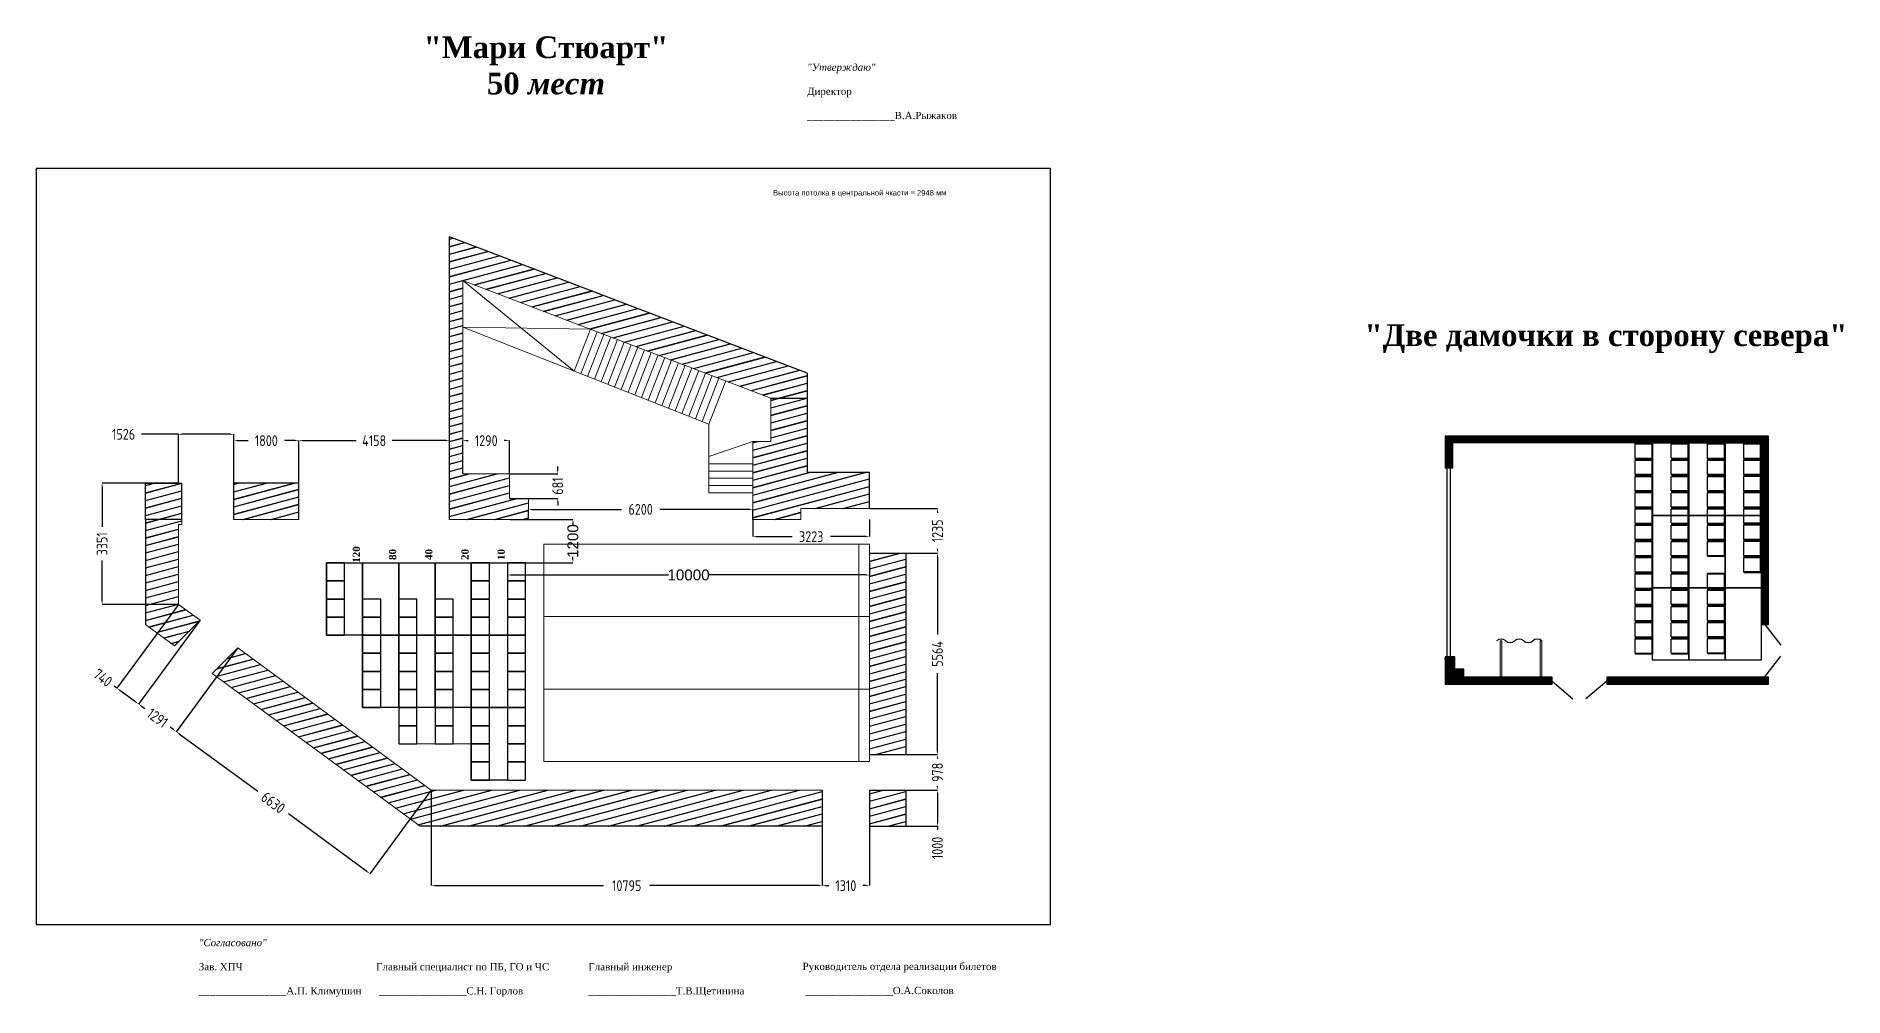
# Model space of a CAD drawing. Header units: millimetres. Extents: x -520232 to 211296, y -156633 to 78411.
# Drawn here: x 49292 to 99219, y -96239 to -69703 of the extents above; entities that cross this region are included whole.
import ezdxf

# ---------------------------------------------------------------- set-up
doc = ezdxf.new("R2010")
doc.units = ezdxf.units.MM
for name, color, linetype in [('Декорации', 10, 'Continuous'), ('Партер', 7, 'Continuous'), ('План планшет1', 7, 'Continuous')]:
    doc.layers.add(name, color=color, linetype=linetype)
doc.styles.get("Standard").update_dxf_attribs({"font": 'arial.ttf', "height": 300})
doc.styles.add('СГЕНЕРИР_СТИЛЬ_1', font='gost_2_304-81_type.ttf')
doc.dimstyles.new('Размеры', dxfattribs={"dimtxt": 300, "dimasz": 100, "dimexe": 0.18, "dimexo": 0.0625, "dimgap": 0.09, "dimtad": 0, "dimdec": 0, "dimzin": 0, "dimdsep": 46, "dimtxsty": 'Standard', "dimcen": 0.09, "dimclrd": 250, "dimclre": 250, "dimclrt": 250, "dimadec": 0, "dimazin": 0, "dimtfac": 1, "dimtdec": 0, "dimtofl": 0, "dimtmove": 0, "dimatfit": 3, "dimfxl": 1, "dimtfillclr": 250, "dimtolj": 1, "dimtzin": 0, "dimarcsym": 0})
pattern_1 = [(15, (53243.35, -83520.36), (-51.7638, 193.1852), []), (15, (53246.8, -83522.36), (-51.7638, 193.1852), [])]

msp = doc.modelspace()

# ---------------------------------------------------------------- texts
at = {"lineweight": 25, "insert": (69644.854, -73954.412), "char_height": 150, "width": 7217.44125, "attachment_point": 1}
msp.add_mtext('Высота потолка в центральной чкасти = 2948 мм', dxfattribs=at)
at = {"layer": 'Партер'}
for s, insert, char_height, width, attachment_point in [('{\\fTimes New Roman|b1|i0|c204|p18;"Мари Стюарт"\\P50\\fTimes New Roman|b1|i1|c204|p18; мест}', (63372.005, -70514.456), 600, 15854.2162, 5), ('{\\fTimes New Roman|b0|i1|c204|p18;"Утверждаю"\\P\\fTimes New Roman|b0|i0|c204|p18;\\PДиректор\\P\\P________________В.А.Рыжаков}', (70585.098, -70460.992), 200, 7761.45421, 1), ('{\\fTimes New Roman|b1|i0|c204|p18;"Две дамочки в сторону севера"}', (92648.462, -78061.914), 600, 15854.2162, 5), ('{\\fTimes New Roman|b0|i1|c204|p18;"Согласовано"\\P\\fTimes New Roman|b0|i0|c204|p18;\\PЗав. ХПЧ \\P\\P________________А.П. Климушин}', (53784.352, -94639.809), 200, 7761.45421, 1), ('{\\fTimes New Roman|b0|i1|c204|p18;\\P\\fTimes New Roman|b0|i0|c204|p18;\\PГлавный специалист по ПБ, ГО и ЧС\\P\\P ________________С.Н. Горлов}', (58683.782, -94639.809), 200, 7761.45421, 1), ('{\\fTimes New Roman|b0|i1|c204|p18;\\P\\fTimes New Roman|b0|i0|c204|p18;\\PГлавный инженер\\P\\P________________Т.В.Щетинина}', (64545.237, -94639.809), 200, 7761.45421, 1), ('{\\fTimes New Roman|b0|i1|c204|p18;\\P\\fTimes New Roman|b0|i0|c204|p18;\\PРуководитель отдела реализации билетов\\P\\P ________________О.А.Соколов}', (70460.023, -94629.229), 200, 7761.45421, 1)]:
    msp.add_mtext(s, dxfattribs=dict(at, insert=insert, char_height=char_height, width=width, attachment_point=attachment_point))
at = {"layer": 'Партер', "color": 0, "char_height": 200, "width": 439.43737, "attachment_point": 4, "rotation": 90}
for s, insert in [('{\\fTimes New Roman|b1|i0|c204|p18; 120}', (58137.599, -84247.295)), ('{\\fTimes New Roman|b1|i0|c204|p18; 80}', (59137.599, -84247.295)), ('{\\fTimes New Roman|b1|i0|c204|p18; 40}', (60137.599, -84247.295)), ('{\\fTimes New Roman|b1|i0|c204|p18; 20}', (61137.599, -84247.295)), ('{\\fTimes New Roman|b1|i0|c204|p18; 10}', (62137.599, -84247.295))]:
    msp.add_mtext(s, dxfattribs=dict(at, insert=insert))

# ---------------------------------------------------------------- blocks, each defined once
blk = doc.blocks.new('*D31')
at = {"color": 250, "lineweight": -2, "transparency": 16777216}
for p, q in [((60205, -90528), (60205, -93168)), ((71000, -90528), (71000, -93168)), ((60305, -93168), (64959, -93168)), ((70900, -93168), (66245, -93168))]:
    blk.add_line(p, q, dxfattribs=at)
at = {"color": 250, "lineweight": 13, "transparency": 16777216}
for points in [[(60305, -93151), (60305, -93185), (60205, -93168)], [(70900, -93151), (70900, -93185), (71000, -93168)]]:
    blk.add_solid(points, dxfattribs=at)
at = {"layer": 'Defpoints', "color": 0, "lineweight": 13, "transparency": 16777216}
for p in [(60205, -90527), (71000, -90527), (71000, -93168)]:
    blk.add_point(p, dxfattribs=at)
at = {"color": 250, "lineweight": 25, "transparency": 16777216, "insert": (65602, -93168), "char_height": 300, "attachment_point": 5, "style": 'СГЕНЕРИР_СТИЛЬ_1'}
blk.add_mtext('\\A1;10795', dxfattribs=at)
blk = doc.blocks.new('*D32')
at = {"color": 250, "lineweight": -2, "transparency": 16777216}
for p, q in [((54861, -86602), (53165, -88912)), ((53246, -88971), (55411, -90561)), ((60205, -90528), (58508, -92837)), ((58428, -92778), (56263, -91187))]:
    blk.add_line(p, q, dxfattribs=at)
at = {"color": 250, "lineweight": 13, "transparency": 16777216}
for points in [[(53255, -88957), (53236, -88984), (53165, -88911)], [(58438, -92764), (58418, -92791), (58508, -92837)]]:
    blk.add_solid(points, dxfattribs=at)
at = {"layer": 'Defpoints', "color": 0, "lineweight": 13, "transparency": 16777216}
for p in [(54861, -86602), (60205, -90528), (58508, -92837)]:
    blk.add_point(p, dxfattribs=at)
at = {"color": 250, "lineweight": 25, "transparency": 16777216, "insert": (55837, -90874), "char_height": 300, "attachment_point": 5, "rotation": 323.6955, "style": 'СГЕНЕРИР_СТИЛЬ_1'}
blk.add_mtext('\\A1;6630', dxfattribs=at)
blk = doc.blocks.new('*D33')
at = {"color": 250, "lineweight": -2, "transparency": 16777216}
for p, q in [((53224, -85400), (51524, -87714)), ((53821, -85838), (52121, -88152)), ((51524, -87714), (51444, -87655)), ((52040, -88093), (51605, -87773))]:
    blk.add_line(p, q, dxfattribs=at)
at = {"color": 250, "lineweight": 13, "transparency": 16777216}
for points in [[(51615, -87760), (51595, -87786), (51524, -87714)], [(52050, -88079), (52030, -88106), (52121, -88152)]]:
    blk.add_solid(points, dxfattribs=at)
at = {"layer": 'Defpoints', "color": 0, "lineweight": 13, "transparency": 16777216}
for p in [(53224, -85400), (53821, -85838), (51524, -87714)]:
    blk.add_point(p, dxfattribs=at)
at = {"color": 250, "lineweight": 25, "transparency": 16777216, "insert": (51133, -87426), "char_height": 300, "attachment_point": 5, "rotation": 323.6999, "style": 'СГЕНЕРИР_СТИЛЬ_1'}
blk.add_mtext('\\A1;740', dxfattribs=at)
blk = doc.blocks.new('*D27')
at = {"color": 250, "lineweight": -2, "transparency": 16777216}
for p, q in [((53224, -82050), (51113, -82050)), ((51113, -82150), (51113, -83261)), ((51113, -85300), (51113, -84189)), ((53224, -85400), (51113, -85400))]:
    blk.add_line(p, q, dxfattribs=at)
at = {"color": 250, "lineweight": 13, "transparency": 16777216}
for points in [[(51097, -82150), (51130, -82150), (51113, -82050)], [(51097, -85300), (51130, -85300), (51113, -85400)]]:
    blk.add_solid(points, dxfattribs=at)
at = {"layer": 'Defpoints', "color": 0, "lineweight": 13, "transparency": 16777216}
for p in [(51113, -82050), (53224, -82050), (53224, -85400)]:
    blk.add_point(p, dxfattribs=at)
at = {"color": 250, "lineweight": 25, "transparency": 16777216, "insert": (51113, -83725), "char_height": 300, "attachment_point": 5, "rotation": 90, "style": 'СГЕНЕРИР_СТИЛЬ_1'}
blk.add_mtext('\\A1;3351', dxfattribs=at)
blk = doc.blocks.new('*D34')
at = {"color": 250, "lineweight": -2, "transparency": 16777216}
for p, q in [((54749, -82050), (54749, -80875)), ((54849, -80876), (55149, -80876)), ((56449, -80876), (56149, -80876)), ((56549, -82050), (56549, -80875))]:
    blk.add_line(p, q, dxfattribs=at)
at = {"color": 250, "lineweight": 13, "transparency": 16777216}
for points in [[(54849, -80859), (54849, -80892), (54749, -80876)], [(56449, -80859), (56449, -80892), (56549, -80876)]]:
    blk.add_solid(points, dxfattribs=at)
at = {"layer": 'Defpoints', "color": 0, "lineweight": 13, "transparency": 16777216}
for p in [(56549, -80876), (54749, -82050), (56549, -82050)]:
    blk.add_point(p, dxfattribs=at)
at = {"color": 250, "lineweight": 25, "transparency": 16777216, "insert": (55649, -80876), "char_height": 300, "attachment_point": 5, "style": 'СГЕНЕРИР_СТИЛЬ_1'}
blk.add_mtext('\\A1;1800', dxfattribs=at)
blk = doc.blocks.new('*D28')
at = {"color": 250, "lineweight": -2, "transparency": 16777216}
for p, q in [((53223, -80700), (52199, -80700)), ((53223, -82050), (53223, -80700)), ((54649, -80700), (53323, -80700)), ((54749, -82049), (54749, -80700))]:
    blk.add_line(p, q, dxfattribs=at)
at = {"color": 250, "lineweight": 13, "transparency": 16777216}
for points in [[(53323, -80683), (53323, -80717), (53223, -80700)], [(54649, -80683), (54649, -80717), (54749, -80700)]]:
    blk.add_solid(points, dxfattribs=at)
at = {"layer": 'Defpoints', "color": 0, "lineweight": 13, "transparency": 16777216}
for p in [(54749, -80700), (53223, -82050), (54749, -82049)]:
    blk.add_point(p, dxfattribs=at)
at = {"color": 250, "lineweight": 25, "transparency": 16777216, "insert": (51706, -80700), "char_height": 300, "attachment_point": 5, "style": 'СГЕНЕРИР_СТИЛЬ_1'}
blk.add_mtext('\\A1;1526', dxfattribs=at)
blk = doc.blocks.new('*D35')
at = {"color": 250, "lineweight": -2, "transparency": 16777216}
for p, q in [((56549, -82050), (56549, -80875)), ((56649, -80876), (58128, -80876)), ((60607, -80876), (59128, -80876)), ((60707, -82050), (60707, -80875))]:
    blk.add_line(p, q, dxfattribs=at)
at = {"color": 250, "lineweight": 13, "transparency": 16777216}
for points in [[(56649, -80859), (56649, -80892), (56549, -80876)], [(60607, -80859), (60607, -80892), (60707, -80876)]]:
    blk.add_solid(points, dxfattribs=at)
at = {"layer": 'Defpoints', "color": 0, "lineweight": 13, "transparency": 16777216}
for p in [(60707, -80876), (56549, -82050), (60707, -82050)]:
    blk.add_point(p, dxfattribs=at)
at = {"color": 250, "lineweight": 25, "transparency": 16777216, "insert": (58628, -80876), "char_height": 300, "attachment_point": 5, "style": 'СГЕНЕРИР_СТИЛЬ_1'}
blk.add_mtext('\\A1;4158', dxfattribs=at)
blk = doc.blocks.new('*D29')
at = {"color": 250, "lineweight": -2, "transparency": 16777216}
for p, q in [((53820, -85838), (52121, -88151)), ((54861, -86603), (53162, -88916)), ((52202, -88210), (52291, -88275)), ((53082, -88856), (52993, -88791))]:
    blk.add_line(p, q, dxfattribs=at)
at = {"color": 250, "lineweight": 13, "transparency": 16777216}
for points in [[(52212, -88197), (52192, -88223), (52122, -88151)], [(53092, -88843), (53072, -88870), (53162, -88915)]]:
    blk.add_solid(points, dxfattribs=at)
at = {"layer": 'Defpoints', "color": 0, "lineweight": 13, "transparency": 16777216}
for p in [(53820, -85838), (54861, -86603), (53162, -88915)]:
    blk.add_point(p, dxfattribs=at)
at = {"color": 250, "lineweight": 25, "transparency": 16777216, "insert": (52642, -88533), "char_height": 300, "attachment_point": 5, "rotation": 323.6999, "style": 'СГЕНЕРИР_СТИЛЬ_1'}
blk.add_mtext('\\A1;1291', dxfattribs=at)
blk = doc.blocks.new('*D36')
at = {"color": 250, "lineweight": -2, "transparency": 16777216}
for p, q in [((62887, -83050), (62887, -82775)), ((62987, -82775), (65458, -82775)), ((68987, -82775), (66515, -82775)), ((69087, -83050), (69087, -82775))]:
    blk.add_line(p, q, dxfattribs=at)
at = {"color": 250, "lineweight": 13, "transparency": 16777216}
for points in [[(62987, -82759), (62987, -82792), (62887, -82775)], [(68987, -82759), (68987, -82792), (69087, -82775)]]:
    blk.add_solid(points, dxfattribs=at)
at = {"layer": 'Defpoints', "color": 0, "lineweight": 13, "transparency": 16777216}
for p in [(69087, -82775), (62887, -83050), (69087, -83050)]:
    blk.add_point(p, dxfattribs=at)
at = {"color": 250, "lineweight": 25, "transparency": 16777216, "insert": (65987, -82775), "char_height": 300, "attachment_point": 5, "style": 'СГЕНЕРИР_СТИЛЬ_1'}
blk.add_mtext('\\A1;6200', dxfattribs=at)
blk = doc.blocks.new('*D37')
at = {"color": 250, "lineweight": -2, "transparency": 16777216}
for p, q in [((61077, -81790), (61077, -80876)), ((61177, -80876), (61221, -80876)), ((62267, -80876), (62222, -80876)), ((62367, -81790), (62367, -80876))]:
    blk.add_line(p, q, dxfattribs=at)
at = {"color": 250, "lineweight": 13, "transparency": 16777216}
for points in [[(61177, -80859), (61177, -80893), (61077, -80876)], [(62267, -80859), (62267, -80893), (62367, -80876)]]:
    blk.add_solid(points, dxfattribs=at)
at = {"layer": 'Defpoints', "color": 0, "lineweight": 13, "transparency": 16777216}
for p in [(61077, -80876), (61077, -81790), (62367, -81790)]:
    blk.add_point(p, dxfattribs=at)
at = {"color": 250, "lineweight": 25, "transparency": 16777216, "insert": (61722, -80876), "char_height": 300, "attachment_point": 5, "style": 'СГЕНЕРИР_СТИЛЬ_1'}
blk.add_mtext('\\A1;1290', dxfattribs=at)
blk = doc.blocks.new('*D38')
at = {"color": 250, "lineweight": -2, "transparency": 16777216}
for p, q in [((62367, -81790), (63698, -81790)), ((63698, -81690), (63698, -81590)), ((62367, -82470), (63698, -82470)), ((63698, -82570), (63698, -82670))]:
    blk.add_line(p, q, dxfattribs=at)
at = {"color": 250, "lineweight": 13, "transparency": 16777216}
for points in [[(63681, -81690), (63714, -81690), (63698, -81790)], [(63681, -82570), (63714, -82570), (63698, -82470)]]:
    blk.add_solid(points, dxfattribs=at)
at = {"layer": 'Defpoints', "color": 0, "lineweight": 13, "transparency": 16777216}
for p in [(62367, -81790), (62367, -82470), (63698, -82470)]:
    blk.add_point(p, dxfattribs=at)
at = {"color": 250, "lineweight": 25, "transparency": 16777216, "insert": (63698, -82130), "char_height": 300, "attachment_point": 5, "rotation": 90, "style": 'СГЕНЕРИР_СТИЛЬ_1'}
blk.add_mtext('\\A1;681', dxfattribs=at)
blk = doc.blocks.new('*D30')
at = {"color": 250, "lineweight": -2, "transparency": 16777216}
for p, q in [((69087, -83050), (69087, -83528)), ((72310, -83050), (72310, -83528)), ((69187, -83528), (70170, -83528)), ((72210, -83528), (71227, -83528))]:
    blk.add_line(p, q, dxfattribs=at)
at = {"color": 250, "lineweight": 13, "transparency": 16777216}
for points in [[(69187, -83511), (69187, -83544), (69087, -83528)], [(72210, -83511), (72210, -83544), (72310, -83528)]]:
    blk.add_solid(points, dxfattribs=at)
at = {"layer": 'Defpoints', "color": 0, "lineweight": 13, "transparency": 16777216}
for p in [(69087, -83050), (72310, -83050), (72310, -83528)]:
    blk.add_point(p, dxfattribs=at)
at = {"color": 250, "lineweight": 25, "transparency": 16777216, "insert": (70698, -83528), "char_height": 300, "attachment_point": 5, "style": 'СГЕНЕРИР_СТИЛЬ_1'}
blk.add_mtext('\\A1;3223', dxfattribs=at)
blk = doc.blocks.new('*D39')
at = {"color": 250, "lineweight": -2, "transparency": 16777216}
for p, q in [((72310, -82750), (74186, -82750)), ((74186, -82850), (74186, -82868)), ((74186, -83885), (74186, -83868)), ((72310, -83985), (74186, -83985))]:
    blk.add_line(p, q, dxfattribs=at)
at = {"color": 250, "lineweight": 13, "transparency": 16777216}
for points in [[(74169, -82850), (74202, -82850), (74186, -82750)], [(74169, -83885), (74202, -83885), (74186, -83985)]]:
    blk.add_solid(points, dxfattribs=at)
at = {"layer": 'Defpoints', "color": 0, "lineweight": 13, "transparency": 16777216}
for p in [(72310, -82750), (74186, -82750), (72310, -83985)]:
    blk.add_point(p, dxfattribs=at)
at = {"color": 250, "lineweight": 25, "transparency": 16777216, "insert": (74186, -83368), "char_height": 300, "attachment_point": 5, "rotation": 90, "style": 'СГЕНЕРИР_СТИЛЬ_1'}
blk.add_mtext('\\A1;1235', dxfattribs=at)
blk = doc.blocks.new('*D40')
at = {"color": 250, "lineweight": -2, "transparency": 16777216}
for p, q in [((73310, -83985), (74186, -83985)), ((74185, -84085), (74185, -86232)), ((74185, -89449), (74185, -87303)), ((73310, -89549), (74186, -89549))]:
    blk.add_line(p, q, dxfattribs=at)
at = {"color": 250, "lineweight": 13, "transparency": 16777216}
for points in [[(74169, -84085), (74202, -84085), (74185, -83985)], [(74169, -89449), (74202, -89449), (74185, -89549)]]:
    blk.add_solid(points, dxfattribs=at)
at = {"layer": 'Defpoints', "color": 0, "lineweight": 13, "transparency": 16777216}
for p in [(73310, -83985), (73310, -89549), (74185, -89549)]:
    blk.add_point(p, dxfattribs=at)
at = {"color": 250, "lineweight": 25, "transparency": 16777216, "insert": (74185, -86767), "char_height": 300, "attachment_point": 5, "rotation": 90, "style": 'СГЕНЕРИР_СТИЛЬ_1'}
blk.add_mtext('\\A1;5564', dxfattribs=at)
blk = doc.blocks.new('*D41')
at = {"color": 250, "lineweight": -2, "transparency": 16777216}
for p, q in [((73310, -89549), (74186, -89549)), ((74185, -89649), (74185, -89653)), ((73310, -90527), (74186, -90527)), ((74185, -90427), (74185, -90424))]:
    blk.add_line(p, q, dxfattribs=at)
at = {"color": 250, "lineweight": 13, "transparency": 16777216}
for points in [[(74169, -89649), (74202, -89649), (74185, -89549)], [(74169, -90427), (74202, -90427), (74185, -90527)]]:
    blk.add_solid(points, dxfattribs=at)
at = {"layer": 'Defpoints', "color": 0, "lineweight": 13, "transparency": 16777216}
for p in [(73310, -89549), (73310, -90527), (74185, -90527)]:
    blk.add_point(p, dxfattribs=at)
at = {"color": 250, "lineweight": 25, "transparency": 16777216, "insert": (74185, -90038), "char_height": 300, "attachment_point": 5, "rotation": 90, "style": 'СГЕНЕРИР_СТИЛЬ_1'}
blk.add_mtext('\\A1;978', dxfattribs=at)
blk = doc.blocks.new('*D42')
at = {"color": 250, "lineweight": -2, "transparency": 16777216}
for p, q in [((73310, -90527), (74186, -90527)), ((74185, -90627), (74185, -91427)), ((73310, -91527), (74186, -91527)), ((74185, -91527), (74185, -91627))]:
    blk.add_line(p, q, dxfattribs=at)
at = {"color": 250, "lineweight": 13, "transparency": 16777216}
for points in [[(74169, -90627), (74202, -90627), (74185, -90527)], [(74169, -91427), (74202, -91427), (74185, -91527)]]:
    blk.add_solid(points, dxfattribs=at)
at = {"layer": 'Defpoints', "color": 0, "lineweight": 13, "transparency": 16777216}
for p in [(73310, -90527), (73310, -91527), (74185, -91527)]:
    blk.add_point(p, dxfattribs=at)
at = {"color": 250, "lineweight": 25, "transparency": 16777216, "insert": (74185, -92128), "char_height": 300, "attachment_point": 5, "rotation": 90, "style": 'СГЕНЕРИР_СТИЛЬ_1'}
blk.add_mtext('\\A1;1000', dxfattribs=at)
blk = doc.blocks.new('*D43')
at = {"color": 250, "lineweight": -2, "transparency": 16777216}
for p, q in [((71000, -91528), (71000, -93168)), ((72310, -91528), (72310, -93168)), ((71100, -93168), (71183, -93168)), ((72210, -93168), (72126, -93168))]:
    blk.add_line(p, q, dxfattribs=at)
at = {"color": 250, "lineweight": 13, "transparency": 16777216}
for points in [[(71100, -93151), (71100, -93184), (71000, -93168)], [(72210, -93151), (72210, -93184), (72310, -93168)]]:
    blk.add_solid(points, dxfattribs=at)
at = {"layer": 'Defpoints', "color": 0, "lineweight": 13, "transparency": 16777216}
for p in [(71000, -91527), (72310, -91527), (72310, -93168)]:
    blk.add_point(p, dxfattribs=at)
at = {"color": 250, "lineweight": 25, "transparency": 16777216, "insert": (71655, -93168), "char_height": 300, "attachment_point": 5, "style": 'СГЕНЕРИР_СТИЛЬ_1'}
blk.add_mtext('\\A1;1310', dxfattribs=at)
blk = doc.blocks.new('*D44')
at = {"layer": 'Defpoints', "color": 0, "lineweight": 13, "transparency": 16777216}
for p in [(62387, -83050), (64117, -83050), (62310, -84250)]:
    blk.add_point(p, dxfattribs=at)
at = {"layer": 'Декорации', "color": 250, "lineweight": -2, "transparency": 16777216}
for p, q in [((62387, -83050), (64117, -83050)), ((64117, -83150), (64117, -83217)), ((62310, -84250), (64117, -84250)), ((64117, -84150), (64117, -84084))]:
    blk.add_line(p, q, dxfattribs=at)
at = {"layer": 'Декорации', "color": 250, "lineweight": 13, "transparency": 16777216}
for points in [[(64100, -83150), (64134, -83150), (64117, -83050)], [(64100, -84150), (64134, -84150), (64117, -84250)]]:
    blk.add_solid(points, dxfattribs=at)
at = {"layer": 'Декорации', "color": 250, "lineweight": 13, "transparency": 16777216, "insert": (64117, -83650), "char_height": 300, "attachment_point": 5, "rotation": 90}
blk.add_mtext('\\A1;1200', dxfattribs=at)
blk = doc.blocks.new('*D45')
at = {"layer": 'Defpoints', "color": 0, "lineweight": 13, "transparency": 16777216}
for p in [(62310, -84250), (72310, -84250), (72310, -84587)]:
    blk.add_point(p, dxfattribs=at)
at = {"layer": 'Декорации', "color": 250, "lineweight": -2, "transparency": 16777216}
for p, q in [((62310, -84250), (62310, -84587)), ((72310, -84250), (72310, -84587)), ((62410, -84587), (66760, -84587)), ((72210, -84587), (67860, -84587))]:
    blk.add_line(p, q, dxfattribs=at)
at = {"layer": 'Декорации', "color": 250, "lineweight": 13, "transparency": 16777216}
for points in [[(62410, -84570), (62410, -84604), (62310, -84587)], [(72210, -84570), (72210, -84604), (72310, -84587)]]:
    blk.add_solid(points, dxfattribs=at)
at = {"layer": 'Декорации', "color": 250, "lineweight": 13, "transparency": 16777216, "insert": (67310, -84587), "char_height": 300, "attachment_point": 5}
blk.add_mtext('\\A1;10000', dxfattribs=at)

# ---------------------------------------------------------------- dimensions: what is measured, and where the dimension line sits
at = {"lineweight": 25}
for base, p1, p2, picture, middle in [((54748.715, -80699.99), (53223.186, -82049.722), (54748.715, -82049.097), '*D28', (51706.429, -80699.99)), ((72309.714, -83527.646), (69086.714, -83049.833), (72309.714, -83049.833), '*D30', (70698.214, -83527.646))]:
    dim = msp.add_linear_dim(base=base, p1=p1, p2=p2, dimstyle='Размеры', override={"dimtxsty": 'СГЕНЕРИР_СТИЛЬ_1'}, dxfattribs=at)
    dim.commit()
    dim.dimension.update_dxf_attribs({"geometry": picture, "text_midpoint": middle, "dimtype": 160})
for base, p1, p2, picture, middle in [((56548.715, -80875.615), (54748.715, -82049.722), (56548.715, -82049.722), '*D34', (55648.715, -80875.615)), ((60706.715, -80875.615), (56548.715, -82049.722), (60706.715, -82049.722), '*D35', (58627.715, -80875.615)), ((61076.58, -80876.032), (62366.58, -81790.458), (61076.58, -81790.458), '*D37', (61721.58, -80876.032)), ((69086.714, -82775.341), (62886.714, -83050.458), (69086.714, -83050.458), '*D36', (65986.714, -82775.341)), ((70999.714, -93167.962), (60204.714, -90527.458), (70999.714, -90527.458), '*D31', (65602.214, -93167.962)), ((72309.714, -93167.545), (70999.714, -91527.458), (72309.714, -91527.458), '*D43', (71654.714, -93167.545))]:
    dim = msp.add_linear_dim(base=base, p1=p1, p2=p2, dimstyle='Размеры', override={"dimtxsty": 'СГЕНЕРИР_СТИЛЬ_1'}, dxfattribs=at)
    dim.commit()
    dim.dimension.update_dxf_attribs({"geometry": picture, "text_midpoint": middle})
for base, p1, p2, picture, middle in [((63697.685, -82470.458), (62366.58, -81789.833), (62366.58, -82470.458), '*D38', (63697.685, -82130.145)), ((74185.833, -82750.458), (72309.714, -83985.458), (72309.714, -82750.458), '*D39', (74185.833, -83367.958)), ((74185.416, -90527.458), (73309.714, -89549.458), (73309.714, -90527.458), '*D41', (74185.416, -90038.458)), ((74185.416, -91527.458), (73310.339, -90527.458), (73309.714, -91527.458), '*D42', (74185.416, -92127.548))]:
    dim = msp.add_linear_dim(base=base, p1=p1, p2=p2, angle=90, dimstyle='Размеры', override={"dimtxsty": 'СГЕНЕРИР_СТИЛЬ_1'}, dxfattribs=at)
    dim.commit()
    dim.dimension.update_dxf_attribs({"geometry": picture, "text_midpoint": middle})
for p1, p2, distance, picture, middle in [((53223.811, -85400.225), (53223.811, -82049.722), 2110.495, '*D27', (51113.316, -83724.974)), ((53820.566, -85837.813), (53224.181, -85399.722), 2871.249, '*D33', (51132.835, -87426.135)), ((54861.419, -86602.398), (60204.714, -90528.083), -2865.155, '*D32', (55836.677, -90874.217))]:
    dim = msp.add_aligned_dim(p1=p1, p2=p2, distance=distance, dimstyle='Размеры', override={"dimtxsty": 'СГЕНЕРИР_СТИЛЬ_1'}, dxfattribs=at)
    dim.commit()
    dim.dimension.update_dxf_attribs({"geometry": picture, "text_midpoint": middle})
for base, p1, p2, angle, picture, middle, dimtype in [((74185.416, -89549.458), (73309.714, -83985.458), (73309.714, -89549.458), 90, '*D40', (74185.416, -86767.458), 160), ((53162.372, -88915.359), (53820.196, -85838.316), (54861.049, -86602.902), 323.6998693, '*D29', (52641.946, -88533.066), 161)]:
    dim = msp.add_linear_dim(base=base, p1=p1, p2=p2, angle=angle, dimstyle='Размеры', override={"dimtxsty": 'СГЕНЕРИР_СТИЛЬ_1'}, dxfattribs=at)
    dim.commit()
    dim.dimension.update_dxf_attribs({"geometry": picture, "text_midpoint": middle, "dimtype": dimtype})
at = {"layer": 'Декорации', "lineweight": 13}
dim = msp.add_linear_dim(base=(64116.946, -83050.289), p1=(62309.712, -84250.29), p2=(62386.992, -83050.289), angle=90, dimstyle='Размеры', dxfattribs=at)
dim.commit()
dim.dimension.update_dxf_attribs({"geometry": '*D44', "text_midpoint": (64116.946, -83650.29)})
dim = msp.add_linear_dim(base=(72309.714, -84586.845), p1=(62309.712, -84250.29), p2=(72309.714, -84250.29), dimstyle='Размеры', dxfattribs=at)
dim.commit()
dim.dimension.update_dxf_attribs({"geometry": '*D45', "text_midpoint": (67309.713, -84586.845), "dimtype": 160})

# ---------------------------------------------------------------- hatches: boundary and pattern name
at = {"lineweight": 25}
h = msp.add_hatch(dxfattribs=at)
h.set_pattern_fill('JIS_LC_20', color=256, scale=10, angle=330, style=0)
h.set_pattern_definition(pattern_1)
h.paths.add_polyline_path([(60706.715, -83049.722), (60706.715, -75246.937), (70586.714, -79008.619), (70586.714, -81750.458), (72309.714, -81750.458), (72309.714, -82750.458), (70409.714, -82750.458), (70409.714, -83050.458), (69086.714, -83050.458), (69086.714, -80898.458), (69586.714, -80898.458), (69586.714, -79698.458), (61076.58, -76454.458), (61076.58, -81790.458), (62366.58, -81790.458), (62366.58, -82470.458), (62886.58, -82470.458), (62886.714, -83050.458)])
h = msp.add_hatch(dxfattribs=at)
h.set_pattern_fill('JIS_LC_20', color=256, scale=10, angle=330, style=0)
h.set_pattern_definition(pattern_1)
h.paths.add_polyline_path([(52313.715, -82049.722), (53313.715, -82049.722), (53313.715, -83049.722), (53314.181, -83189.722), (53224.181, -83189.722), (53224.181, -85399.722), (53820.566, -85837.813), (53115.547, -86547.001), (52313.715, -85957.993), (52313.715, -83049.722)])
h = msp.add_hatch(dxfattribs=at)
h.set_pattern_fill('JIS_LC_20', color=256, scale=10, angle=330, style=0)
h.set_pattern_definition(pattern_1)
h.paths.add_polyline_path([(56548.715, -82049.722), (54748.715, -82049.722), (54748.715, -83049.722), (56548.715, -83049.722)])
h.paths.add_polyline_path([(72309.714, -90527.458), (72309.714, -91527.458), (73309.714, -91527.458), (73309.714, -90527.458)])
h.paths.add_polyline_path([(73309.714, -83985.458), (73309.714, -89549.458), (72309.714, -89549.458), (72309.714, -83985.458)])
h = msp.add_hatch(dxfattribs=at)
h.set_pattern_fill('JIS_LC_20', color=256, scale=10, angle=330, style=0)
h.set_pattern_definition(pattern_1)
h.paths.add_polyline_path([(59895.586, -91527.458), (54156.4, -87311.587), (54861.419, -86602.398), (60204.714, -90527.458), (70999.714, -90527.458), (70999.714, -91527.458)])
at = {"layer": 'Декорации', "lineweight": 13}
h = msp.add_hatch(color=256, dxfattribs=at)
h.dxf.hatch_style = 1
h.paths.add_polyline_path([(89777.098, -86406.431), (89727.098, -86406.431), (89727.098, -87406.431), (89777.098, -87406.431)])
h = msp.add_hatch(color=256, dxfattribs=at)
h.dxf.hatch_style = 1
h.paths.add_polyline_path([(90879.098, -86406.431), (90829.098, -86406.431), (90829.098, -87406.431), (90879.098, -87406.431)])
at = {"layer": 'План планшет1'}
h = msp.add_hatch(dxfattribs=at)
h.set_pattern_fill('ANSI31', color=256)
h.set_pattern_definition([(45, (-71450.583, -149248.7782), (-2.24506403, 2.24506403), [])])
h.paths.add_polyline_path([(97137.098, -80751.267), (88409.098, -80751.267), (88209.098, -80751.267), (88209.098, -81634.431), (88409.098, -81634.431), (88409.098, -80939.431), (96937.098, -80939.431), (96937.098, -85951.431), (97137.098, -85951.431), (97137.098, -80951.267)])
h.paths.add_polyline_path([(97137.098, -87606.431), (97137.098, -87406.431), (92675.098, -87406.431), (92675.098, -87606.431)])
h.paths.add_polyline_path([(91159.098, -87406.431), (88727.098, -87406.431), (88727.098, -87186.431), (88472.098, -87186.431), (88472.098, -86850.431), (88409.098, -86850.431), (88209.098, -86850.431), (88209.098, -87406.431), (88209.098, -87606.431), (91159.098, -87606.431)])

# ---------------------------------------------------------------- linework, layer by layer
at = {"lineweight": 25}
for p, q in [((49291.805, -73356.18), (49291.805, -94236.826)), ((77304.619, -73356.18), (49291.805, -73356.18)), ((77304.619, -94236.826), (77304.619, -73356.18)), ((70586.714, -79008.619), (60706.715, -75246.937)), ((60706.715, -83049.722), (60706.715, -75246.937)), ((70586.714, -79008.619), (70586.714, -81750.458)), ((69586.714, -79698.458), (70586.714, -79698.458)), ((70586.714, -81750.458), (72309.714, -81750.458)), ((72309.714, -82750.458), (72309.714, -81750.458)), ((52313.715, -83049.722), (52313.715, -82049.722)), ((52313.715, -82049.722), (53313.715, -82049.722)), ((53313.715, -83049.722), (53313.715, -82049.722)), ((54748.715, -83049.722), (54748.715, -82049.722)), ((56548.715, -82049.722), (54748.715, -82049.722)), ((56548.715, -83049.722), (56548.715, -82049.722)), ((53313.715, -83049.722), (52313.715, -83049.722)), ((52313.715, -83049.722), (52313.715, -85957.993)), ((72309.714, -83985.458), (73309.714, -83985.458)), ((73309.714, -83985.458), (73309.714, -89549.458)), ((53820.566, -85837.813), (53115.547, -86547.001)), ((54861.419, -86602.398), (54156.4, -87311.587)), ((72309.714, -89549.458), (73309.714, -89549.458)), ((70999.714, -90527.458), (70999.714, -91527.458)), ((72309.714, -90527.458), (72309.714, -91527.458)), ((72309.714, -90527.458), (73309.714, -90527.458)), ((73309.714, -90527.458), (73309.714, -91527.458)), ((70999.714, -91527.458), (59895.586, -91527.458)), ((72309.714, -91527.458), (73309.714, -91527.458)), ((49291.805, -94236.826), (77304.619, -94236.826))]:
    msp.add_line(p, q, dxfattribs=at)
at = {"lineweight": 20}
for p, q in [((61076.58, -81790.458), (61076.58, -76454.458)), ((69586.714, -79698.458), (61076.58, -76454.458)), ((61076.58, -76454.458), (61076.58, -77654.458)), ((64150.893, -78954.775), (61076.58, -76454.458)), ((61076.58, -77744.138), (67872.714, -80420.395)), ((61076.58, -77744.138), (64599.852, -77797.503)), ((64150.893, -78954.775), (64599.852, -77797.503)), ((64336.984, -79028.056), (64786.735, -77868.741)), ((64523.075, -79101.337), (64973.619, -77939.98)), ((64709.166, -79174.618), (65160.502, -78011.219)), ((64895.257, -79247.899), (65347.386, -78082.457)), ((65081.348, -79321.18), (65534.269, -78153.696)), ((65267.439, -79394.461), (65721.152, -78224.934)), ((65453.53, -79467.742), (65908.036, -78296.173)), ((65639.621, -79541.023), (66094.919, -78367.412)), ((65825.712, -79614.304), (66281.803, -78438.65)), ((66011.804, -79687.585), (66468.686, -78509.889)), ((66197.895, -79760.866), (66655.57, -78581.127)), ((66383.986, -79834.147), (66842.453, -78652.366)), ((66570.077, -79907.428), (67029.336, -78723.604)), ((66756.168, -79980.709), (67216.22, -78794.843)), ((66942.259, -80053.99), (67403.103, -78866.082)), ((66942.259, -80053.99), (67403.103, -78866.082)), ((67128.35, -80127.271), (67589.987, -78937.32)), ((67314.441, -80200.552), (67776.87, -79008.559)), ((67500.532, -80273.833), (67963.754, -79079.797)), ((67686.623, -80347.114), (68150.637, -79151.036)), ((67872.714, -80420.395), (68337.521, -79222.275)), ((69586.714, -80898.458), (69586.714, -79698.458)), ((67872.714, -81132.763), (67872.714, -80420.395)), ((67872.714, -81315.458), (69086.714, -80898.458)), ((67872.714, -82315.458), (67872.714, -81132.763)), ((67872.714, -81515.458), (67872.714, -81315.458)), ((69086.714, -83050.458), (69086.714, -80898.458)), ((69086.714, -80898.458), (69586.714, -80898.458)), ((62366.58, -81790.458), (61076.58, -81790.458)), ((62366.58, -82470.458), (62366.58, -81790.458)), ((69086.714, -81515.458), (67872.714, -81515.458)), ((67872.714, -81915.458), (67872.714, -81715.458)), ((67872.714, -81715.458), (69086.714, -81715.458)), ((69086.714, -81715.458), (69086.714, -81515.458)), ((69086.714, -81715.458), (69086.714, -81715.458)), ((69086.714, -81915.458), (67872.714, -81915.458)), ((67872.714, -82315.458), (67872.714, -82115.458)), ((67872.714, -82115.458), (69086.714, -82115.458)), ((69086.714, -82315.458), (67872.714, -82315.458)), ((69086.714, -82115.458), (69086.714, -81915.458)), ((69086.714, -83050.458), (69086.714, -82315.458)), ((62886.58, -82470.458), (62366.58, -82470.458)), ((62886.714, -83050.458), (62886.58, -82470.458)), ((70409.714, -83050.458), (70409.714, -82750.458)), ((70409.714, -82750.458), (72309.714, -82750.458)), ((53224.181, -83189.722), (53224.181, -85399.722)), ((53224.181, -83189.722), (53314.181, -83189.722)), ((53314.181, -83189.722), (53313.715, -83049.722)), ((54748.715, -83049.722), (56548.715, -83049.722)), ((60706.715, -83049.722), (62886.714, -83050.458)), ((69086.714, -83050.458), (70409.714, -83050.458)), ((72309.714, -83985.458), (72309.714, -89549.458)), ((53224.181, -85399.722), (53820.566, -85837.813)), ((52313.715, -85957.993), (53115.547, -86547.001)), ((60204.714, -90527.458), (54861.419, -86602.398)), ((59895.586, -91527.458), (54156.4, -87311.587)), ((70999.714, -90527.458), (60204.714, -90527.458))]:
    msp.add_line(p, q, dxfattribs=at)
at = {"color": 5}
for points in [[(93911.189, -80965.169), (93911.189, -81366.169), (93464.189, -81366.169, -0.414213562), (93453.189, -81355.169), (93453.189, -80976.169, -0.414213562), (93464.189, -80965.169)], [(94911.189, -80965.169), (94911.189, -81366.169), (94464.189, -81366.169, -0.414213562), (94453.189, -81355.169), (94453.189, -80976.169, -0.414213562), (94464.189, -80965.169)], [(95911.189, -80965.169), (95911.189, -81366.169), (95464.189, -81366.169, -0.414213562), (95453.189, -81355.169), (95453.189, -80976.169, -0.414213562), (95464.189, -80965.169)], [(96911.189, -80965.169), (96911.189, -81366.169), (96464.189, -81366.169, -0.414213562), (96453.189, -81355.169), (96453.189, -80976.169, -0.414213562), (96464.189, -80965.169)], [(93911.189, -81413.908), (93911.189, -81814.908), (93464.189, -81814.908, -0.414213562), (93453.189, -81803.908), (93453.189, -81424.908, -0.414213562), (93464.189, -81413.908)], [(93911.189, -81862.646), (93911.189, -82263.646), (93464.189, -82263.646, -0.414213562), (93453.189, -82252.646), (93453.189, -81873.646, -0.414213562), (93464.189, -81862.646)], [(94911.189, -81413.908), (94911.189, -81814.908), (94464.189, -81814.908, -0.414213562), (94453.189, -81803.908), (94453.189, -81424.908, -0.414213562), (94464.189, -81413.908)], [(94911.189, -81862.646), (94911.189, -82263.646), (94464.189, -82263.646, -0.414213562), (94453.189, -82252.646), (94453.189, -81873.646, -0.414213562), (94464.189, -81862.646)], [(95911.189, -81413.908), (95911.189, -81814.908), (95464.189, -81814.908, -0.414213562), (95453.189, -81803.908), (95453.189, -81424.908, -0.414213562), (95464.189, -81413.908)], [(95911.189, -81862.646), (95911.189, -82263.646), (95464.189, -82263.646, -0.414213562), (95453.189, -82252.646), (95453.189, -81873.646, -0.414213562), (95464.189, -81862.646)], [(96911.189, -81413.311), (96911.189, -81814.311), (96464.189, -81814.311, -0.414213562), (96453.189, -81803.311), (96453.189, -81424.311, -0.414213562), (96464.189, -81413.311)], [(96911.189, -81861.453), (96911.189, -82262.453), (96464.189, -82262.453, -0.414213562), (96453.189, -82251.453), (96453.189, -81872.453, -0.414213562), (96464.189, -81861.453)], [(93911.189, -82311.384), (93911.189, -82712.384), (93464.189, -82712.384, -0.414213562), (93453.189, -82701.384), (93453.189, -82322.384, -0.414213562), (93464.189, -82311.384)], [(94911.189, -82311.384), (94911.189, -82712.384), (94464.189, -82712.384, -0.414213562), (94453.189, -82701.384), (94453.189, -82322.384, -0.414213562), (94464.189, -82311.384)], [(95911.189, -82311.384), (95911.189, -82712.384), (95464.189, -82712.384, -0.414213562), (95453.189, -82701.384), (95453.189, -82322.384, -0.414213562), (95464.189, -82311.384)], [(96911.189, -82309.594), (96911.189, -82710.594), (96464.189, -82710.594, -0.414213562), (96453.189, -82699.594), (96453.189, -82320.594, -0.414213562), (96464.189, -82309.594)], [(93911.189, -82760.122), (93911.189, -83161.122), (93464.189, -83161.122, -0.414213562), (93453.189, -83150.122), (93453.189, -82771.122, -0.414213562), (93464.189, -82760.122)], [(94911.189, -82760.122), (94911.189, -83161.122), (94464.189, -83161.122, -0.414213562), (94453.189, -83150.122), (94453.189, -82771.122, -0.414213562), (94464.189, -82760.122)], [(95911.189, -82760.122), (95911.189, -83161.122), (95464.189, -83161.122, -0.414213562), (95453.189, -83150.122), (95453.189, -82771.122, -0.414213562), (95464.189, -82760.122)], [(96911.189, -82757.736), (96911.189, -83158.736), (96464.189, -83158.736, -0.414213562), (96453.189, -83147.736), (96453.189, -82768.736, -0.414213562), (96464.189, -82757.736)], [(93911.189, -83208.861), (93911.189, -83609.861), (93464.189, -83609.861, -0.414213562), (93453.189, -83598.861), (93453.189, -83219.861, -0.414213562), (93464.189, -83208.861)], [(94911.189, -83208.861), (94911.189, -83609.861), (94464.189, -83609.861, -0.414213562), (94453.189, -83598.861), (94453.189, -83219.861, -0.414213562), (94464.189, -83208.861)], [(95911.189, -83208.861), (95911.189, -83609.861), (95464.189, -83609.861, -0.414213562), (95453.189, -83598.861), (95453.189, -83219.861, -0.414213562), (95464.189, -83208.861)], [(96911.189, -83205.878), (96911.189, -83606.878), (96464.189, -83606.878, -0.414213562), (96453.189, -83595.878), (96453.189, -83216.878, -0.414213562), (96464.189, -83205.878)], [(93911.189, -83657.599), (93911.189, -84058.599), (93464.189, -84058.599, -0.414213562), (93453.189, -84047.599), (93453.189, -83668.599, -0.414213562), (93464.189, -83657.599)], [(94911.189, -83657.599), (94911.189, -84058.599), (94464.189, -84058.599, -0.414213562), (94453.189, -84047.599), (94453.189, -83668.599, -0.414213562), (94464.189, -83657.599)], [(95911.189, -83657.599), (95911.189, -84058.599), (95464.189, -84058.599, -0.414213562), (95453.189, -84047.599), (95453.189, -83668.599, -0.414213562), (95464.189, -83657.599)], [(96911.189, -83654.019), (96911.189, -84055.019), (96464.189, -84055.019, -0.414213562), (96453.189, -84044.019), (96453.189, -83665.019, -0.414213562), (96464.189, -83654.019)], [(93911.189, -84106.337), (93911.189, -84507.337), (93464.189, -84507.337, -0.414213562), (93453.189, -84496.337), (93453.189, -84117.337, -0.414213562), (93464.189, -84106.337)], [(94911.189, -84106.337), (94911.189, -84507.337), (94464.189, -84507.337, -0.414213562), (94453.189, -84496.337), (94453.189, -84117.337, -0.414213562), (94464.189, -84106.337)], [(96911.189, -84102.161), (96911.189, -84503.161), (96464.189, -84503.161, -0.414213562), (96453.189, -84492.161), (96453.189, -84113.161, -0.414213562), (96464.189, -84102.161)], [(93911.189, -84555.076), (93911.189, -84956.076), (93464.189, -84956.076, -0.414213562), (93453.189, -84945.076), (93453.189, -84566.076, -0.414213562), (93464.189, -84555.076)], [(94911.189, -84555.076), (94911.189, -84956.076), (94464.189, -84956.076, -0.414213562), (94453.189, -84945.076), (94453.189, -84566.076, -0.414213562), (94464.189, -84555.076)], [(95911.189, -84555.076), (95911.189, -84956.076), (95464.189, -84956.076, -0.414213562), (95453.189, -84945.076), (95453.189, -84566.076, -0.414213562), (95464.189, -84555.076)], [(93911.189, -85003.988), (93911.189, -85404.988), (93464.189, -85404.988, -0.414213562), (93453.189, -85393.988), (93453.189, -85014.988, -0.414213562), (93464.189, -85003.988)], [(94911.189, -85003.988), (94911.189, -85404.988), (94464.189, -85404.988, -0.414213562), (94453.189, -85393.988), (94453.189, -85014.988, -0.414213562), (94464.189, -85003.988)], [(95911.189, -85003.814), (95911.189, -85404.814), (95464.189, -85404.814, -0.414213562), (95453.189, -85393.814), (95453.189, -85014.814, -0.414213562), (95464.189, -85003.814)], [(93911.189, -85452.726), (93911.189, -85853.726), (93464.189, -85853.726, -0.414213562), (93453.189, -85842.726), (93453.189, -85463.726, -0.414213562), (93464.189, -85452.726)], [(94911.189, -85452.726), (94911.189, -85853.726), (94464.189, -85853.726, -0.414213562), (94453.189, -85842.726), (94453.189, -85463.726, -0.414213562), (94464.189, -85452.726)], [(95911.189, -85449.851), (95911.189, -85850.851), (95464.189, -85850.851, -0.414213562), (95453.189, -85839.851), (95453.189, -85460.851, -0.414213562), (95464.189, -85449.851)], [(93911.189, -85901.464), (93911.189, -86302.464), (93464.189, -86302.464, -0.414213562), (93453.189, -86291.464), (93453.189, -85912.464, -0.414213562), (93464.189, -85901.464)], [(93911.189, -86350.203), (93911.189, -86751.203), (93464.189, -86751.203, -0.414213562), (93453.189, -86740.203), (93453.189, -86361.203, -0.414213562), (93464.189, -86350.203)], [(94911.189, -85901.464), (94911.189, -86302.464), (94464.189, -86302.464, -0.414213562), (94453.189, -86291.464), (94453.189, -85912.464, -0.414213562), (94464.189, -85901.464)], [(94911.189, -86350.203), (94911.189, -86751.203), (94464.189, -86751.203, -0.414213562), (94453.189, -86740.203), (94453.189, -86361.203, -0.414213562), (94464.189, -86350.203)], [(95911.189, -85895.887), (95911.189, -86296.887), (95464.189, -86296.887, -0.414213562), (95453.189, -86285.887), (95453.189, -85906.887, -0.414213562), (95464.189, -85895.887)], [(95911.189, -86341.924), (95911.189, -86742.924), (95464.189, -86742.924, -0.414213562), (95453.189, -86731.924), (95453.189, -86352.924, -0.414213562), (95464.189, -86341.924)]]:
    msp.add_lwpolyline(points, format="xyb", close=True, dxfattribs=at)
for points in [[(93474.189, -80943.169), (93922.189, -80943.169, -0.414213562), (93933.189, -80954.169), (93933.189, -81377.169, -0.414213562), (93922.189, -81388.169), (93474.189, -81388.169)], [(94474.189, -80943.169), (94922.189, -80943.169, -0.414213562), (94933.189, -80954.169), (94933.189, -81377.169, -0.414213562), (94922.189, -81388.169), (94474.189, -81388.169)], [(95474.189, -80943.169), (95922.189, -80943.169, -0.414213562), (95933.189, -80954.169), (95933.189, -81377.169, -0.414213562), (95922.189, -81388.169), (95474.189, -81388.169)], [(96474.189, -80943.169), (96922.189, -80943.169, -0.414213562), (96933.189, -80954.169), (96933.189, -81377.169, -0.414213562), (96922.189, -81388.169), (96474.189, -81388.169)], [(93474.189, -81391.908), (93922.189, -81391.908, -0.414213562), (93933.189, -81402.908), (93933.189, -81825.908, -0.414213562), (93922.189, -81836.908), (93474.189, -81836.908)], [(93474.189, -81840.646), (93922.189, -81840.646, -0.414213562), (93933.189, -81851.646), (93933.189, -82274.646, -0.414213562), (93922.189, -82285.646), (93474.189, -82285.646)], [(94474.189, -81391.908), (94922.189, -81391.908, -0.414213562), (94933.189, -81402.908), (94933.189, -81825.908, -0.414213562), (94922.189, -81836.908), (94474.189, -81836.908)], [(94474.189, -81840.646), (94922.189, -81840.646, -0.414213562), (94933.189, -81851.646), (94933.189, -82274.646, -0.414213562), (94922.189, -82285.646), (94474.189, -82285.646)], [(95474.189, -81391.908), (95922.189, -81391.908, -0.414213562), (95933.189, -81402.908), (95933.189, -81825.908, -0.414213562), (95922.189, -81836.908), (95474.189, -81836.908)], [(95474.189, -81840.646), (95922.189, -81840.646, -0.414213562), (95933.189, -81851.646), (95933.189, -82274.646, -0.414213562), (95922.189, -82285.646), (95474.189, -82285.646)], [(96474.189, -81391.311), (96922.189, -81391.311, -0.414213562), (96933.189, -81402.311), (96933.189, -81825.311, -0.414213562), (96922.189, -81836.311), (96474.189, -81836.311)], [(96474.189, -81839.453), (96922.189, -81839.453, -0.414213562), (96933.189, -81850.453), (96933.189, -82273.453, -0.414213562), (96922.189, -82284.453), (96474.189, -82284.453)], [(93474.189, -82289.384), (93922.189, -82289.384, -0.414213562), (93933.189, -82300.384), (93933.189, -82723.384, -0.414213562), (93922.189, -82734.384), (93474.189, -82734.384)], [(94474.189, -82289.384), (94922.189, -82289.384, -0.414213562), (94933.189, -82300.384), (94933.189, -82723.384, -0.414213562), (94922.189, -82734.384), (94474.189, -82734.384)], [(95474.189, -82289.384), (95922.189, -82289.384, -0.414213562), (95933.189, -82300.384), (95933.189, -82723.384, -0.414213562), (95922.189, -82734.384), (95474.189, -82734.384)], [(96474.189, -82287.594), (96922.189, -82287.594, -0.414213562), (96933.189, -82298.594), (96933.189, -82721.594, -0.414213562), (96922.189, -82732.594), (96474.189, -82732.594)], [(93474.189, -82738.122), (93922.189, -82738.122, -0.414213562), (93933.189, -82749.122), (93933.189, -83172.122, -0.414213562), (93922.189, -83183.122), (93474.189, -83183.122)], [(94474.189, -82738.122), (94922.189, -82738.122, -0.414213562), (94933.189, -82749.122), (94933.189, -83172.122, -0.414213562), (94922.189, -83183.122), (94474.189, -83183.122)], [(95474.189, -82738.122), (95922.189, -82738.122, -0.414213562), (95933.189, -82749.122), (95933.189, -83172.122, -0.414213562), (95922.189, -83183.122), (95474.189, -83183.122)], [(96474.189, -82735.736), (96922.189, -82735.736, -0.414213562), (96933.189, -82746.736), (96933.189, -83169.736, -0.414213562), (96922.189, -83180.736), (96474.189, -83180.736)], [(93474.189, -83186.861), (93922.189, -83186.861, -0.414213562), (93933.189, -83197.861), (93933.189, -83620.861, -0.414213562), (93922.189, -83631.861), (93474.189, -83631.861)], [(94474.189, -83186.861), (94922.189, -83186.861, -0.414213562), (94933.189, -83197.861), (94933.189, -83620.861, -0.414213562), (94922.189, -83631.861), (94474.189, -83631.861)], [(95474.189, -83186.861), (95922.189, -83186.861, -0.414213562), (95933.189, -83197.861), (95933.189, -83620.861, -0.414213562), (95922.189, -83631.861), (95474.189, -83631.861)], [(96474.189, -83183.878), (96922.189, -83183.878, -0.414213562), (96933.189, -83194.878), (96933.189, -83617.878, -0.414213562), (96922.189, -83628.878), (96474.189, -83628.878)], [(93474.189, -83635.599), (93922.189, -83635.599, -0.414213562), (93933.189, -83646.599), (93933.189, -84069.599, -0.414213562), (93922.189, -84080.599), (93474.189, -84080.599)], [(94474.189, -83635.599), (94922.189, -83635.599, -0.414213562), (94933.189, -83646.599), (94933.189, -84069.599, -0.414213562), (94922.189, -84080.599), (94474.189, -84080.599)], [(95474.189, -83635.599), (95922.189, -83635.599, -0.414213562), (95933.189, -83646.599), (95933.189, -84069.599, -0.414213562), (95922.189, -84080.599), (95474.189, -84080.599)], [(96474.189, -83632.019), (96922.189, -83632.019, -0.414213562), (96933.189, -83643.019), (96933.189, -84066.019, -0.414213562), (96922.189, -84077.019), (96474.189, -84077.019)], [(93474.189, -84084.337), (93922.189, -84084.337, -0.414213562), (93933.189, -84095.337), (93933.189, -84518.337, -0.414213562), (93922.189, -84529.337), (93474.189, -84529.337)], [(94474.189, -84084.337), (94922.189, -84084.337, -0.414213562), (94933.189, -84095.337), (94933.189, -84518.337, -0.414213562), (94922.189, -84529.337), (94474.189, -84529.337)], [(96474.189, -84080.161), (96922.189, -84080.161, -0.414213562), (96933.189, -84091.161), (96933.189, -84514.161, -0.414213562), (96922.189, -84525.161), (96474.189, -84525.161)], [(93474.189, -84533.076), (93922.189, -84533.076, -0.414213562), (93933.189, -84544.076), (93933.189, -84967.076, -0.414213562), (93922.189, -84978.076), (93474.189, -84978.076)], [(94474.189, -84533.076), (94922.189, -84533.076, -0.414213562), (94933.189, -84544.076), (94933.189, -84967.076, -0.414213562), (94922.189, -84978.076), (94474.189, -84978.076)], [(95474.189, -84533.076), (95922.189, -84533.076, -0.414213562), (95933.189, -84544.076), (95933.189, -84967.076, -0.414213562), (95922.189, -84978.076), (95474.189, -84978.076)], [(93474.189, -84981.988), (93922.189, -84981.988, -0.414213562), (93933.189, -84992.988), (93933.189, -85415.988, -0.414213562), (93922.189, -85426.988), (93474.189, -85426.988)], [(94474.189, -84981.988), (94922.189, -84981.988, -0.414213562), (94933.189, -84992.988), (94933.189, -85415.988, -0.414213562), (94922.189, -85426.988), (94474.189, -85426.988)], [(95474.189, -84981.814), (95922.189, -84981.814, -0.414213562), (95933.189, -84992.814), (95933.189, -85415.814, -0.414213562), (95922.189, -85426.814), (95474.189, -85426.814)], [(93474.189, -85430.726), (93922.189, -85430.726, -0.414213562), (93933.189, -85441.726), (93933.189, -85864.726, -0.414213562), (93922.189, -85875.726), (93474.189, -85875.726)], [(94474.189, -85430.726), (94922.189, -85430.726, -0.414213562), (94933.189, -85441.726), (94933.189, -85864.726, -0.414213562), (94922.189, -85875.726), (94474.189, -85875.726)], [(95474.189, -85427.851), (95922.189, -85427.851, -0.414213562), (95933.189, -85438.851), (95933.189, -85861.851, -0.414213562), (95922.189, -85872.851), (95474.189, -85872.851)], [(95474.189, -85873.887), (95922.189, -85873.887, -0.414213562), (95933.189, -85884.887), (95933.189, -86307.887, -0.414213562), (95922.189, -86318.887), (95474.189, -86318.887)], [(93474.189, -85879.464), (93922.189, -85879.464, -0.414213562), (93933.189, -85890.464), (93933.189, -86313.464, -0.414213562), (93922.189, -86324.464), (93474.189, -86324.464)], [(93474.189, -86328.203), (93922.189, -86328.203, -0.414213562), (93933.189, -86339.203), (93933.189, -86762.203, -0.414213562), (93922.189, -86773.203), (93474.189, -86773.203)], [(94474.189, -85879.464), (94922.189, -85879.464, -0.414213562), (94933.189, -85890.464), (94933.189, -86313.464, -0.414213562), (94922.189, -86324.464), (94474.189, -86324.464)], [(94474.189, -86328.203), (94922.189, -86328.203, -0.414213562), (94933.189, -86339.203), (94933.189, -86762.203, -0.414213562), (94922.189, -86773.203), (94474.189, -86773.203)], [(95474.189, -86319.924), (95922.189, -86319.924, -0.414213562), (95933.189, -86330.924), (95933.189, -86753.924, -0.414213562), (95922.189, -86764.924), (95474.189, -86764.924)]]:
    msp.add_lwpolyline(points, format="xyb", dxfattribs=at)
for points in [[(93911.189, -81015.669), (93911.189, -81315.669), (93933.189, -81315.669), (93933.189, -81015.669)], [(94911.189, -81015.669), (94911.189, -81315.669), (94933.189, -81315.669), (94933.189, -81015.669)], [(95911.189, -81015.669), (95911.189, -81315.669), (95933.189, -81315.669), (95933.189, -81015.669)], [(96911.189, -81015.669), (96911.189, -81315.669), (96933.189, -81315.669), (96933.189, -81015.669)], [(93911.189, -81464.408), (93911.189, -81764.408), (93933.189, -81764.408), (93933.189, -81464.408)], [(94911.189, -81464.408), (94911.189, -81764.408), (94933.189, -81764.408), (94933.189, -81464.408)], [(95911.189, -81464.408), (95911.189, -81764.408), (95933.189, -81764.408), (95933.189, -81464.408)], [(96911.189, -81463.811), (96911.189, -81763.811), (96933.189, -81763.811), (96933.189, -81463.811)], [(93911.189, -81913.146), (93911.189, -82213.146), (93933.189, -82213.146), (93933.189, -81913.146)], [(93911.189, -82361.884), (93911.189, -82661.884), (93933.189, -82661.884), (93933.189, -82361.884)], [(94911.189, -81913.146), (94911.189, -82213.146), (94933.189, -82213.146), (94933.189, -81913.146)], [(94911.189, -82361.884), (94911.189, -82661.884), (94933.189, -82661.884), (94933.189, -82361.884)], [(95911.189, -81913.146), (95911.189, -82213.146), (95933.189, -82213.146), (95933.189, -81913.146)], [(95911.189, -82361.884), (95911.189, -82661.884), (95933.189, -82661.884), (95933.189, -82361.884)], [(96911.189, -81911.953), (96911.189, -82211.953), (96933.189, -82211.953), (96933.189, -81911.953)], [(96911.189, -82360.094), (96911.189, -82660.094), (96933.189, -82660.094), (96933.189, -82360.094)], [(93911.189, -82810.622), (93911.189, -83110.622), (93933.189, -83110.622), (93933.189, -82810.622)], [(94911.189, -82810.622), (94911.189, -83110.622), (94933.189, -83110.622), (94933.189, -82810.622)], [(95911.189, -82810.622), (95911.189, -83110.622), (95933.189, -83110.622), (95933.189, -82810.622)], [(96911.189, -82808.236), (96911.189, -83108.236), (96933.189, -83108.236), (96933.189, -82808.236)], [(93911.189, -83259.361), (93911.189, -83559.361), (93933.189, -83559.361), (93933.189, -83259.361)], [(94911.189, -83259.361), (94911.189, -83559.361), (94933.189, -83559.361), (94933.189, -83259.361)], [(95911.189, -83259.361), (95911.189, -83559.361), (95933.189, -83559.361), (95933.189, -83259.361)], [(96911.189, -83256.378), (96911.189, -83556.378), (96933.189, -83556.378), (96933.189, -83256.378)], [(93911.189, -83708.099), (93911.189, -84008.099), (93933.189, -84008.099), (93933.189, -83708.099)], [(94911.189, -83708.099), (94911.189, -84008.099), (94933.189, -84008.099), (94933.189, -83708.099)], [(95911.189, -83708.099), (95911.189, -84008.099), (95933.189, -84008.099), (95933.189, -83708.099)], [(96911.189, -83704.519), (96911.189, -84004.519), (96933.189, -84004.519), (96933.189, -83704.519)], [(93911.189, -84156.837), (93911.189, -84456.837), (93933.189, -84456.837), (93933.189, -84156.837)], [(94911.189, -84156.837), (94911.189, -84456.837), (94933.189, -84456.837), (94933.189, -84156.837)], [(96911.189, -84152.661), (96911.189, -84452.661), (96933.189, -84452.661), (96933.189, -84152.661)], [(93911.189, -84605.576), (93911.189, -84905.576), (93933.189, -84905.576), (93933.189, -84605.576)], [(94911.189, -84605.576), (94911.189, -84905.576), (94933.189, -84905.576), (94933.189, -84605.576)], [(95911.189, -84605.576), (95911.189, -84905.576), (95933.189, -84905.576), (95933.189, -84605.576)], [(93911.189, -85054.488), (93911.189, -85354.488), (93933.189, -85354.488), (93933.189, -85054.488)], [(94911.189, -85054.488), (94911.189, -85354.488), (94933.189, -85354.488), (94933.189, -85054.488)], [(95911.189, -85054.314), (95911.189, -85354.314), (95933.189, -85354.314), (95933.189, -85054.314)], [(93911.189, -85503.226), (93911.189, -85803.226), (93933.189, -85803.226), (93933.189, -85503.226)], [(94911.189, -85503.226), (94911.189, -85803.226), (94933.189, -85803.226), (94933.189, -85503.226)], [(95911.189, -85500.351), (95911.189, -85800.351), (95933.189, -85800.351), (95933.189, -85500.351)], [(93911.189, -85951.964), (93911.189, -86251.964), (93933.189, -86251.964), (93933.189, -85951.964)], [(94911.189, -85951.964), (94911.189, -86251.964), (94933.189, -86251.964), (94933.189, -85951.964)], [(95911.189, -85946.387), (95911.189, -86246.387), (95933.189, -86246.387), (95933.189, -85946.387)], [(93911.189, -86400.703), (93911.189, -86700.703), (93933.189, -86700.703), (93933.189, -86400.703)], [(94911.189, -86400.703), (94911.189, -86700.703), (94933.189, -86700.703), (94933.189, -86400.703)], [(95911.189, -86392.424), (95911.189, -86692.424), (95933.189, -86692.424), (95933.189, -86392.424)]]:
    msp.add_lwpolyline(points, close=True, dxfattribs=at)
for centre in [(93474.189, -80954.169), (93474.189, -81377.169), (94474.189, -80954.169), (94474.189, -81377.169), (95474.189, -80954.169), (95474.189, -81377.169), (96474.189, -80954.169), (96474.189, -81377.169), (93474.189, -81402.908), (93474.189, -81825.908), (93474.189, -81851.646), (94474.189, -81402.908), (94474.189, -81825.908), (94474.189, -81851.646), (95474.189, -81402.908), (95474.189, -81825.908), (95474.189, -81851.646), (96474.189, -81402.311), (96474.189, -81825.311), (96474.189, -81850.453), (93474.189, -82274.646), (93474.189, -82300.384), (94474.189, -82274.646), (94474.189, -82300.384), (95474.189, -82274.646), (95474.189, -82300.384), (96474.189, -82273.453), (96474.189, -82298.594), (93474.189, -82723.384), (93474.189, -82749.122), (94474.189, -82723.384), (94474.189, -82749.122), (95474.189, -82723.384), (95474.189, -82749.122), (96474.189, -82721.594), (96474.189, -82746.736), (93474.189, -83172.122), (93474.189, -83197.861), (94474.189, -83172.122), (94474.189, -83197.861), (95474.189, -83172.122), (95474.189, -83197.861), (96474.189, -83169.736), (96474.189, -83194.878), (93474.189, -83620.861), (93474.189, -83646.599), (94474.189, -83620.861), (94474.189, -83646.599), (95474.189, -83620.861), (95474.189, -83646.599), (96474.189, -83617.878), (96474.189, -83643.019), (93474.189, -84069.599), (93474.189, -84095.337), (94474.189, -84069.599), (94474.189, -84095.337), (95474.189, -84069.599), (96474.189, -84066.019), (96474.189, -84091.161), (93474.189, -84518.337), (93474.189, -84544.076), (94474.189, -84518.337), (94474.189, -84544.076), (95474.189, -84544.076), (96474.189, -84514.161), (93474.189, -84967.076), (93474.189, -84992.988), (94474.189, -84967.076), (94474.189, -84992.988), (95474.189, -84967.076), (95474.189, -84992.814), (93474.189, -85415.988), (93474.189, -85441.726), (93474.189, -85864.726), (94474.189, -85415.988), (94474.189, -85441.726), (94474.189, -85864.726), (95474.189, -85415.814), (95474.189, -85438.851), (95474.189, -85861.851), (95474.189, -85884.887), (93474.189, -85890.464), (93474.189, -86313.464), (93474.189, -86339.203), (94474.189, -85890.464), (94474.189, -86313.464), (94474.189, -86339.203), (95474.189, -86307.887), (95474.189, -86330.924), (93474.189, -86762.203), (94474.189, -86762.203), (95474.189, -86753.924)]:
    msp.add_circle(centre, 11, dxfattribs=at)
at = {"layer": 'Декорации', "lineweight": 13}
msp.add_line((72009.714, -83736.22), (72009.714, -89736.22), dxfattribs=at)
for points in [[(63309.714, -83736.22), (63309.714, -85736.22), (72309.714, -85736.22), (72309.714, -83736.22), (63309.714, -83736.22)], [(63309.714, -85736.22), (63309.714, -87736.22), (72309.714, -87736.22), (72309.714, -85736.22), (63309.714, -85736.22)], [(89727.098, -87406.431), (89727.098, -86406.431), (89777.098, -86406.431), (89777.098, -87406.431), (89727.098, -87406.431)], [(90829.098, -87406.431), (90829.098, -86406.431), (90879.098, -86406.431), (90879.098, -87406.431), (90829.098, -87406.431)], [(63309.714, -87736.22), (63309.714, -89736.22), (72309.714, -89736.22), (72309.714, -87736.22), (63309.714, -87736.22)], [(59309.712, -88250.29), (59309.712, -89250.29), (60309.712, -89250.29), (60309.712, -88250.29), (59309.712, -88250.29)], [(60309.712, -88250.29), (60309.712, -89250.29), (61309.712, -89250.29), (61309.712, -88250.29), (60309.712, -88250.29)]]:
    msp.add_lwpolyline(points, dxfattribs=at)
at = {"layer": 'Декорации', "color": 1, "ltscale": 10}
for centre, start, end in [((89754.098, -86542.844), 47.5, 132.5), ((90254.098, -86542.844), 47.5, 132.5), ((90754.098, -86542.844), 47.5, 132.5), ((90004.098, -86270.017), 227.5, 312.5), ((90504.098, -86270.017), 227.5, 312.5)]:
    msp.add_arc(centre, 185.023, start, end, dxfattribs=at)
at = {"layer": 'Партер', "color": 30, "true_color": 0xf26722}
for points in [[(94937.098, -82939.431), (93937.098, -82939.431), (93937.098, -80939.431), (94937.098, -80939.431), (94937.098, -82939.431)], [(95937.098, -82939.431), (94937.098, -82939.431), (94937.098, -80939.431), (95937.098, -80939.431), (95937.098, -82939.431)], [(96937.098, -82939.431), (95937.098, -82939.431), (95937.098, -80939.431), (96937.098, -80939.431), (96937.098, -82939.431)], [(94937.098, -84939.431), (93937.098, -84939.431), (93937.098, -82939.431), (94937.098, -82939.431), (94937.098, -84939.431)], [(95937.098, -84939.431), (94937.098, -84939.431), (94937.098, -82939.431), (95937.098, -82939.431), (95937.098, -84939.431)], [(96937.098, -84939.431), (95937.098, -84939.431), (95937.098, -82939.431), (96937.098, -82939.431), (96937.098, -84939.431)], [(94937.098, -86939.431), (93937.098, -86939.431), (93937.098, -84939.431), (94937.098, -84939.431), (94937.098, -86939.431)], [(95937.098, -86939.431), (94937.098, -86939.431), (94937.098, -84939.431), (95937.098, -84939.431), (95937.098, -86939.431)], [(96937.098, -86939.431), (95937.098, -86939.431), (95937.098, -84939.431), (96937.098, -84939.431), (96937.098, -86939.431)]]:
    msp.add_lwpolyline(points, dxfattribs=at)
at = {"layer": 'Партер'}
for points in [[(57309.712, -84250.29), (58309.712, -84250.29), (58309.712, -86250.29), (57309.712, -86250.29), (57309.712, -84250.29)], [(58309.712, -84250.29), (59309.712, -84250.29), (59309.712, -86250.29), (58309.712, -86250.29), (58309.712, -84250.29)], [(59309.712, -84250.29), (60309.712, -84250.29), (60309.712, -86250.29), (59309.712, -86250.29), (59309.712, -84250.29)], [(60309.712, -84250.29), (61309.712, -84250.29), (61309.712, -86250.29), (60309.712, -86250.29), (60309.712, -84250.29)], [(61309.712, -84250.29), (62309.712, -84250.29), (62309.712, -86250.29), (61309.712, -86250.29), (61309.712, -84250.29)], [(58309.712, -86250.29), (59309.712, -86250.29), (59309.712, -88250.29), (58309.712, -88250.29), (58309.712, -86250.29)], [(59309.712, -86250.29), (60309.712, -86250.29), (60309.712, -88250.29), (59309.712, -88250.29), (59309.712, -86250.29)], [(60309.712, -86250.29), (61309.712, -86250.29), (61309.712, -88250.29), (60309.712, -88250.29), (60309.712, -86250.29)], [(61309.712, -86250.29), (62309.712, -86250.29), (62309.712, -88250.29), (61309.712, -88250.29), (61309.712, -86250.29)], [(61309.712, -88250.29), (62309.712, -88250.29), (62309.712, -90250.29), (61309.712, -90250.29), (61309.712, -88250.29)]]:
    msp.add_lwpolyline(points, dxfattribs=at)
at = {"layer": 'Партер', "color": 5, "lineweight": 30}
for points in [[(57309.712, -84750.29), (57809.712, -84750.29), (57809.712, -84250.29), (57309.712, -84250.29), (57309.712, -84750.29)], [(61309.712, -84750.29), (61809.712, -84750.29), (61809.712, -84250.29), (61309.712, -84250.29), (61309.712, -84750.29)], [(62309.712, -84750.29), (62809.712, -84750.29), (62809.712, -84250.29), (62309.712, -84250.29), (62309.712, -84750.29)], [(57309.712, -85250.29), (57809.712, -85250.29), (57809.712, -84750.29), (57309.712, -84750.29), (57309.712, -85250.29)], [(61309.712, -85250.29), (61809.712, -85250.29), (61809.712, -84750.29), (61309.712, -84750.29), (61309.712, -85250.29)], [(62309.712, -85250.29), (62809.712, -85250.29), (62809.712, -84750.29), (62309.712, -84750.29), (62309.712, -85250.29)], [(57309.712, -85750.29), (57809.712, -85750.29), (57809.712, -85250.29), (57309.712, -85250.29), (57309.712, -85750.29)], [(58309.712, -85750.29), (58809.712, -85750.29), (58809.712, -85250.29), (58309.712, -85250.29), (58309.712, -85750.29)], [(59309.712, -85750.29), (59809.712, -85750.29), (59809.712, -85250.29), (59309.712, -85250.29), (59309.712, -85750.29)], [(60309.712, -85750.29), (60809.712, -85750.29), (60809.712, -85250.29), (60309.712, -85250.29), (60309.712, -85750.29)], [(61309.712, -85750.29), (61809.712, -85750.29), (61809.712, -85250.29), (61309.712, -85250.29), (61309.712, -85750.29)], [(62309.712, -85750.29), (62809.712, -85750.29), (62809.712, -85250.29), (62309.712, -85250.29), (62309.712, -85750.29)], [(57309.712, -86250.29), (57809.712, -86250.29), (57809.712, -85750.29), (57309.712, -85750.29), (57309.712, -86250.29)], [(58309.712, -86250.29), (58809.712, -86250.29), (58809.712, -85750.29), (58309.712, -85750.29), (58309.712, -86250.29)], [(59309.712, -86250.29), (59809.712, -86250.29), (59809.712, -85750.29), (59309.712, -85750.29), (59309.712, -86250.29)], [(60309.712, -86250.29), (60809.712, -86250.29), (60809.712, -85750.29), (60309.712, -85750.29), (60309.712, -86250.29)], [(61309.712, -86250.29), (61809.712, -86250.29), (61809.712, -85750.29), (61309.712, -85750.29), (61309.712, -86250.29)], [(62309.712, -86250.29), (62809.712, -86250.29), (62809.712, -85750.29), (62309.712, -85750.29), (62309.712, -86250.29)], [(58309.712, -86750.29), (58809.712, -86750.29), (58809.712, -86250.29), (58309.712, -86250.29), (58309.712, -86750.29)], [(59309.712, -86750.29), (59809.712, -86750.29), (59809.712, -86250.29), (59309.712, -86250.29), (59309.712, -86750.29)], [(60309.712, -86750.29), (60809.712, -86750.29), (60809.712, -86250.29), (60309.712, -86250.29), (60309.712, -86750.29)], [(61309.712, -86750.29), (61809.712, -86750.29), (61809.712, -86250.29), (61309.712, -86250.29), (61309.712, -86750.29)], [(62309.712, -86750.29), (62809.712, -86750.29), (62809.712, -86250.29), (62309.712, -86250.29), (62309.712, -86750.29)], [(58309.712, -87250.29), (58809.712, -87250.29), (58809.712, -86750.29), (58309.712, -86750.29), (58309.712, -87250.29)], [(59309.712, -87250.29), (59809.712, -87250.29), (59809.712, -86750.29), (59309.712, -86750.29), (59309.712, -87250.29)], [(60309.712, -87250.29), (60809.712, -87250.29), (60809.712, -86750.29), (60309.712, -86750.29), (60309.712, -87250.29)], [(61309.712, -87250.29), (61809.712, -87250.29), (61809.712, -86750.29), (61309.712, -86750.29), (61309.712, -87250.29)], [(62309.712, -87250.29), (62809.712, -87250.29), (62809.712, -86750.29), (62309.712, -86750.29), (62309.712, -87250.29)], [(58309.712, -87750.29), (58809.712, -87750.29), (58809.712, -87250.29), (58309.712, -87250.29), (58309.712, -87750.29)], [(59309.712, -87750.29), (59809.712, -87750.29), (59809.712, -87250.29), (59309.712, -87250.29), (59309.712, -87750.29)], [(60309.712, -87750.29), (60809.712, -87750.29), (60809.712, -87250.29), (60309.712, -87250.29), (60309.712, -87750.29)], [(61309.712, -87750.29), (61809.712, -87750.29), (61809.712, -87250.29), (61309.712, -87250.29), (61309.712, -87750.29)], [(62309.712, -87750.29), (62809.712, -87750.29), (62809.712, -87250.29), (62309.712, -87250.29), (62309.712, -87750.29)], [(58309.712, -88250.29), (58809.712, -88250.29), (58809.712, -87750.29), (58309.712, -87750.29), (58309.712, -88250.29)], [(59309.712, -88250.29), (59809.712, -88250.29), (59809.712, -87750.29), (59309.712, -87750.29), (59309.712, -88250.29)], [(60309.712, -88250.29), (60809.712, -88250.29), (60809.712, -87750.29), (60309.712, -87750.29), (60309.712, -88250.29)], [(61309.712, -88250.29), (61809.712, -88250.29), (61809.712, -87750.29), (61309.712, -87750.29), (61309.712, -88250.29)], [(62309.712, -88250.29), (62809.712, -88250.29), (62809.712, -87750.29), (62309.712, -87750.29), (62309.712, -88250.29)], [(59309.712, -88750.29), (59809.712, -88750.29), (59809.712, -88250.29), (59309.712, -88250.29), (59309.712, -88750.29)], [(60309.712, -88750.29), (60809.712, -88750.29), (60809.712, -88250.29), (60309.712, -88250.29), (60309.712, -88750.29)], [(61309.712, -88750.29), (61809.712, -88750.29), (61809.712, -88250.29), (61309.712, -88250.29), (61309.712, -88750.29)], [(62309.712, -88750.29), (62809.712, -88750.29), (62809.712, -88250.29), (62309.712, -88250.29), (62309.712, -88750.29)], [(59309.712, -89250.29), (59809.712, -89250.29), (59809.712, -88750.29), (59309.712, -88750.29), (59309.712, -89250.29)], [(60309.712, -89250.29), (60809.712, -89250.29), (60809.712, -88750.29), (60309.712, -88750.29), (60309.712, -89250.29)], [(61309.712, -89250.29), (61809.712, -89250.29), (61809.712, -88750.29), (61309.712, -88750.29), (61309.712, -89250.29)], [(62309.712, -89250.29), (62809.712, -89250.29), (62809.712, -88750.29), (62309.712, -88750.29), (62309.712, -89250.29)], [(61309.712, -89750.29), (61809.712, -89750.29), (61809.712, -89250.29), (61309.712, -89250.29), (61309.712, -89750.29)], [(62309.712, -89750.29), (62809.712, -89750.29), (62809.712, -89250.29), (62309.712, -89250.29), (62309.712, -89750.29)], [(61309.712, -90250.29), (61809.712, -90250.29), (61809.712, -89750.29), (61309.712, -89750.29), (61309.712, -90250.29)], [(62309.712, -90250.29), (62809.712, -90250.29), (62809.712, -89750.29), (62309.712, -89750.29), (62309.712, -90250.29)]]:
    msp.add_lwpolyline(points, dxfattribs=at)
at = {"layer": 'План планшет1'}
for p, q in [((88409.098, -80751.267), (88209.098, -80751.267)), ((88209.098, -80751.267), (88209.098, -81634.431)), ((97137.098, -80751.267), (88409.098, -80751.267)), ((97137.098, -80951.267), (97137.098, -80751.267)), ((96937.098, -80939.431), (88409.098, -80939.431)), ((88409.098, -80939.431), (88409.098, -81634.431)), ((96937.098, -80939.431), (96937.098, -85951.431)), ((97137.098, -85951.431), (97137.098, -80951.267)), ((88409.098, -81634.431), (88209.098, -81634.431)), ((88259.098, -86850.431), (88259.098, -81634.431)), ((88359.098, -86850.431), (88359.098, -81634.431)), ((96937.098, -85951.431), (97137.098, -85951.431)), ((97040.652, -85951.431), (97482.356, -86526.972)), ((88409.098, -86850.431), (88209.098, -86850.431)), ((88209.098, -86850.431), (88209.098, -87406.431)), ((88472.098, -86850.431), (88409.098, -86850.431)), ((88472.098, -87186.431), (88472.098, -86850.431)), ((97040.652, -87402.431), (97482.356, -86826.89)), ((88727.098, -87186.431), (88472.098, -87186.431)), ((88727.098, -87406.431), (88727.098, -87186.431)), ((88209.098, -87406.431), (88209.098, -87606.431)), ((88209.098, -87606.431), (91159.098, -87606.431)), ((91159.098, -87406.431), (88727.098, -87406.431)), ((91159.098, -87606.431), (91159.098, -87406.431)), ((91159.098, -87520.511), (91737.252, -88010.717)), ((92675.098, -87520.511), (92096.945, -88010.717)), ((97137.098, -87406.431), (92675.098, -87406.431)), ((92675.098, -87406.431), (92675.098, -87606.431)), ((92675.098, -87606.431), (97137.098, -87606.431)), ((97137.098, -87606.431), (97137.098, -87406.431))]:
    msp.add_line(p, q, dxfattribs=at)

msp.set_redraw_order([(e.dxf.handle, doc.entitydb.next_handle()) for e in msp.query("TEXT MTEXT ATTDEF DIMENSION ARC_DIMENSION")])  # texts and dimensions are drawn at this point

doc.saveas('drawing.dxf')
